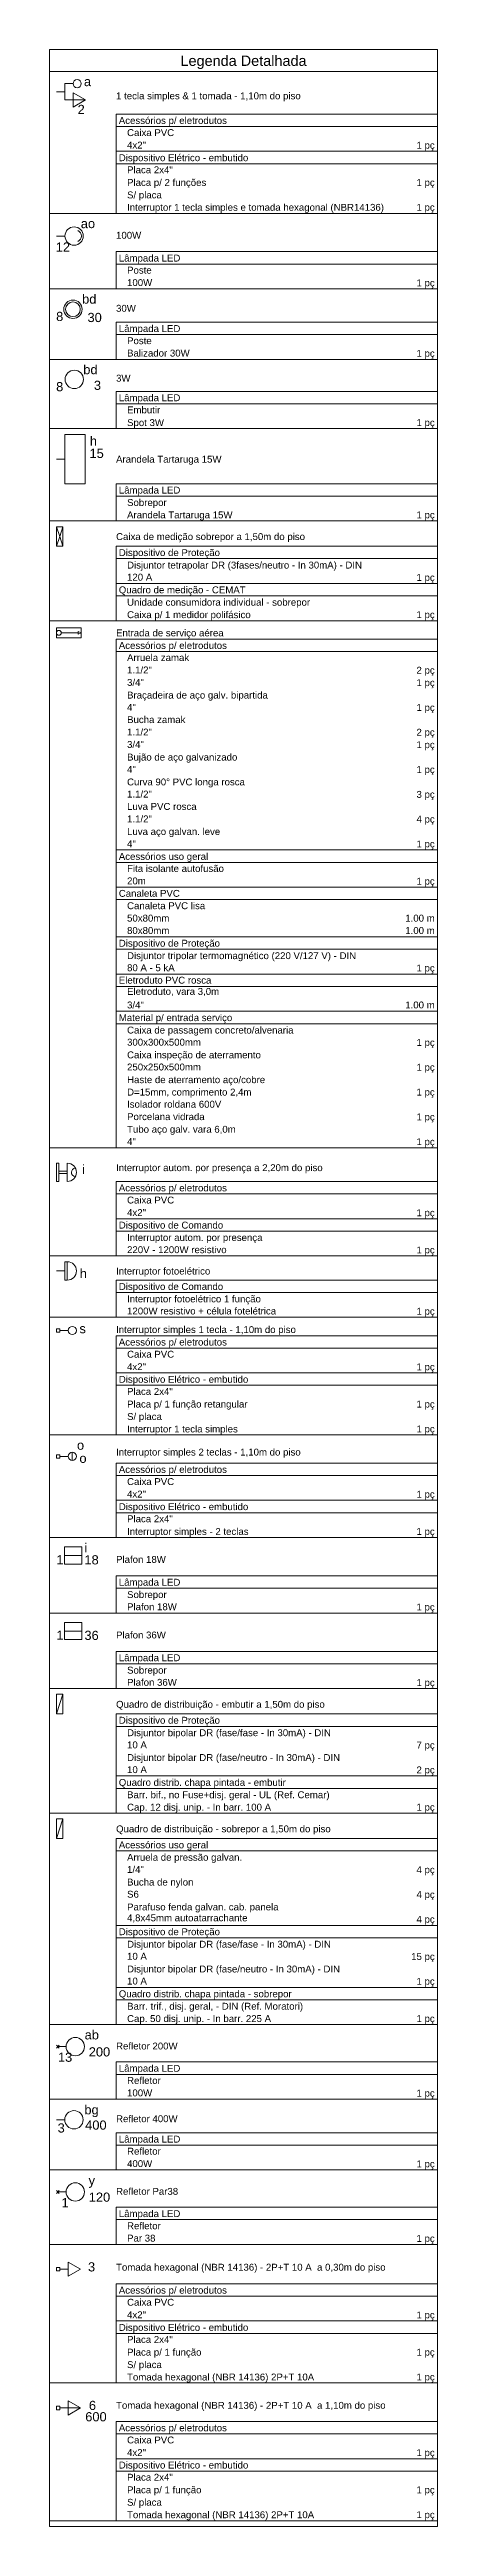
# Model space of a CAD drawing. Header units: millimetres. Extents: x -395 to 1008, y 9 to 692.
# Drawn here: x 43.06 to 49.02, y 46.32 to 84.38 of the extents above; entities that cross this region are included whole.
import ezdxf

# ---------------------------------------------------------------- set-up
doc = ezdxf.new("R2010")
doc.units = ezdxf.units.MM
doc.header["$LTSCALE"] = 0.1
doc.header["$MEASUREMENT"] = 0
doc.layers.add('.15', color=150, linetype='Continuous', lineweight=15)
doc.layers.add('.40 Interno parede', color=27, linetype='Continuous', lineweight=5)
doc.layers.add('Verde', color=7, linetype='Continuous', true_color=0x136734)
doc.styles.add('Arial', font='arial.ttf')

msp = doc.modelspace()

# ---------------------------------------------------------------- texts
at = {"layer": '.40 Interno parede', "color": 27, "line_spacing_factor": 0.9, "style": 'Arial'}
for s, insert, char_height, width, attachment_point in [('Legenda Detalhada', (46.04, 84.081), 0.15885, 3.84119, 8), ('a', (43.643, 83.816), 0.141, 0.2169, 8), ('1 tecla simples & 1 tomada - 1,10m do piso', (44.082, 83.584), 0.1059, 5.56112, 7), ('2', (43.546, 83.389), 0.141, 0.2169, 8), ('Acessórios p/ eletrodutos', (44.124, 83.205), 0.1059, 3.25613, 7), ('4x2"', (44.251, 82.859), 0.1059, 0.57051, 7), ('Caixa PVC', (44.251, 83.049), 0.1059, 1.41828, 7), ('Dispositivo Elétrico - embutido', (44.124, 82.633), 0.1059, 3.90042, 7), ('Placa 2x4"', (44.251, 82.478), 0.1059, 1.37651, 7), ('1 pç', (48.977, 82.824), 0.1059, 0.54814, 9), ('S/ placa', (44.251, 82.061), 0.1059, 1.04785, 7), ('Placa p/ 2 funções', (44.251, 82.252), 0.1059, 2.38599, 7), ('1 pç', (48.977, 82.252), 0.1059, 0.54814, 9), ('Interruptor 1 tecla simples e tomada hexagonal (NBR14136)', (44.251, 81.871), 0.1059, 7.73753, 7), ('1 pç', (48.977, 81.871), 0.1059, 0.54814, 9), ('ao', (43.65, 81.634), 0.1412, 0.4338, 8), ('100W', (44.082, 81.472), 0.1059, 0.75757, 7), ('12', (43.265, 81.275), 0.1412, 0.4338, 8), ('Lâmpada LED', (44.124, 81.091), 0.1059, 1.85399, 7), ('100W', (44.251, 80.745), 0.1059, 0.75757, 7), ('Poste', (44.251, 80.936), 0.1059, 0.74157, 7), ('1 pç', (48.977, 80.71), 0.1059, 0.54814, 9), ('8', (43.216, 80.207), 0.141, 0.2169, 8), ('bd', (43.67, 80.474), 0.1412, 0.4338, 8), ('30', (43.753, 80.191), 0.1412, 0.4338, 8), ('30W', (44.082, 80.35), 0.1059, 0.59628, 7), ('Lâmpada LED', (44.124, 80.008), 0.1059, 1.85399, 7), ('Poste', (44.251, 79.852), 0.1059, 0.74157, 7), ('bd', (43.688, 79.39), 0.1412, 0.4338, 8), ('Balizador 30W', (44.251, 79.662), 0.1059, 1.88585, 7), ('1 pç', (48.977, 79.627), 0.1059, 0.54814, 9), ('8', (43.216, 79.128), 0.141, 0.2169, 8), ('3', (43.796, 79.149), 0.141, 0.2169, 8), ('3W', (44.082, 79.276), 0.1059, 0.435, 7), ('Lâmpada LED', (44.124, 78.945), 0.1059, 1.85399, 7), ('Embutir', (44.251, 78.789), 0.1059, 0.99914, 7), ('h', (43.679, 78.295), 0.141, 0.2169, 7), ('Spot 3W', (44.251, 78.563), 0.1059, 1.11214, 7), ('1 pç', (48.977, 78.563), 0.1059, 0.54814, 9), ('15', (43.674, 78.103), 0.1412, 0.4338, 7), ('Arandela Tartaruga 15W', (44.082, 78.001), 0.1059, 3.17556, 7), ('Lâmpada LED', (44.124, 77.526), 0.1059, 1.85399, 7), ('Arandela Tartaruga 15W', (44.251, 77.145), 0.1059, 3.17556, 7), ('Sobrepor', (44.251, 77.335), 0.1059, 1.19299, 7), ('1 pç', (48.977, 77.145), 0.1059, 0.54814, 9), ('Caixa de medição sobrepor a 1,50m do piso', (44.082, 76.811), 0.1059, 5.69054, 7), ('Dispositivo de Proteção', (44.124, 76.565), 0.1059, 3.04656, 7), ('Disjuntor tetrapolar DR (3fases/neutro - In 30mA) - DIN', (44.251, 76.374), 0.1059, 7.07526, 7), ('Quadro de medição - CEMAT', (44.124, 75.993), 0.1059, 3.81984, 7), ('120 A', (44.251, 76.219), 0.1059, 0.75785, 7), ('1 pç', (48.977, 76.184), 0.1059, 0.54814, 9), ('Caixa p/ 1 medidor polifásico', (44.251, 75.612), 0.1059, 3.72355, 7), ('Unidade consumidora individual - sobrepor', (44.251, 75.803), 0.1059, 5.51312, 7), ('1 pç', (48.977, 75.612), 0.1059, 0.54814, 9), ('Entrada de serviço aérea', (44.082, 75.331), 0.1059, 3.24027, 7), ('Acessórios p/ eletrodutos', (44.124, 75.139), 0.1059, 3.25613, 7), ('Arruela zamak', (44.251, 74.983), 0.1059, 1.86957, 7), ('3/4"', (44.251, 74.602), 0.1059, 0.50608, 7), ('1.1/2"', (44.251, 74.793), 0.1059, 0.74794, 7), ('2 pç', (48.977, 74.758), 0.1059, 0.54814, 9), ('1 pç', (48.977, 74.567), 0.1059, 0.54814, 9), ('4"', (44.251, 74.221), 0.1059, 0.26423, 7), ('Braçadeira de aço galv. bipartida', (44.251, 74.376), 0.1059, 4.23983, 7), ('1 pç', (48.977, 74.186), 0.1059, 0.54814, 9), ('1.1/2"', (44.251, 73.84), 0.1059, 0.74794, 7), ('Bucha zamak', (44.251, 74.03), 0.1059, 1.75699, 7), ('2 pç', (48.977, 73.805), 0.1059, 0.54814, 9), ('3/4"', (44.251, 73.649), 0.1059, 0.50608, 7), ('Bujão de aço galvanizado', (44.251, 73.423), 0.1059, 3.32141, 7), ('1 pç', (48.977, 73.614), 0.1059, 0.54814, 9), ('4"', (44.251, 73.268), 0.1059, 0.26423, 7), ('Curva 90%%d PVC longa rosca', (44.251, 73.042), 0.1059, 3.53933, 7), ('1 pç', (48.977, 73.233), 0.1059, 0.54814, 9), ('1.1/2"', (44.251, 72.886), 0.1059, 0.74794, 7), ('Luva PVC rosca', (44.251, 72.696), 0.1059, 2.09542, 7), ('3 pç', (48.977, 72.851), 0.1059, 0.54814, 9), ('1.1/2"', (44.251, 72.505), 0.1059, 0.74794, 7), ('Luva aço galvan. leve', (44.251, 72.28), 0.1059, 2.80527, 7), ('4 pç', (48.977, 72.47), 0.1059, 0.54814, 9), ('Acessórios uso geral', (44.124, 71.898), 0.1059, 2.69185, 7), ('4"', (44.251, 72.124), 0.1059, 0.26423, 7), ('1 pç', (48.977, 72.089), 0.1059, 0.54814, 9), ('20m', (44.251, 71.552), 0.1059, 0.56414, 7), ('Fita isolante autofusão', (44.251, 71.743), 0.1059, 2.91798, 7), ('1 pç', (48.977, 71.517), 0.1059, 0.54814, 9), ('Canaleta PVC', (44.124, 71.361), 0.1059, 1.83771, 7), ('Canaleta PVC lisa', (44.251, 71.171), 0.1059, 2.35342, 7), ('50x80mm', (44.251, 70.98), 0.1059, 1.27328, 7), ('80x80mm', (44.251, 70.79), 0.1059, 1.27328, 7), ('1.00 m', (48.977, 70.98), 0.1059, 0.88657, 9), ('1.00 m', (48.977, 70.79), 0.1059, 0.88657, 9), ('Dispositivo de Proteção', (44.124, 70.564), 0.1059, 3.04656, 7), ('Disjuntor tripolar termomagnético (220 V/127 V) - DIN', (44.251, 70.373), 0.1059, 6.89826, 7), ('Eletroduto PVC rosca', (44.124, 70.027), 0.1059, 2.78856, 7), ('80 A - 5 kA', (44.251, 70.218), 0.1059, 1.43457, 7), ('1 pç', (48.977, 70.183), 0.1059, 0.54814, 9), ('3/4"', (44.251, 69.646), 0.1059, 0.50608, 7), ('Eletroduto, vara 3,0m', (44.251, 69.836), 0.1059, 2.77256, 7), ('1.00 m', (48.977, 69.646), 0.1059, 0.88657, 9), ('Material p/ entrada serviço', (44.124, 69.42), 0.1059, 3.41713, 7), ('Caixa de passagem concreto/alvenaria', (44.251, 69.23), 0.1059, 5.0134, 7), ('300x300x500mm', (44.251, 69.074), 0.1059, 2.2247, 7), ('Caixa inspeção de aterramento', (44.251, 68.848), 0.1059, 4.03012, 7), ('1 pç', (48.977, 69.039), 0.1059, 0.54814, 9), ('250x250x500mm', (44.251, 68.693), 0.1059, 2.2247, 7), ('Haste de aterramento aço/cobre', (44.251, 68.467), 0.1059, 4.15898, 7), ('1 pç', (48.977, 68.658), 0.1059, 0.54814, 9), ('D=15mm, comprimento 2,4m', (44.251, 68.277), 0.1059, 3.74706, 7), ('Isolador roldana 600V', (44.251, 68.121), 0.1059, 2.83755, 7), ('1 pç', (48.977, 68.277), 0.1059, 0.54814, 9), ('Tubo aço galv. vara 6,0m', (44.251, 67.705), 0.1059, 3.27227, 7), ('Porcelana vidrada', (44.251, 67.93), 0.1059, 2.33756, 7), ('1 pç', (48.977, 67.895), 0.1059, 0.54814, 9), ('4"', (44.251, 67.549), 0.1059, 0.26423, 7), ('1 pç', (48.977, 67.514), 0.1059, 0.54814, 9), ('i', (43.583, 67.104), 0.141, 0.08665, 8), ('Interruptor autom. por presença a 2,20m do piso', (44.082, 67.115), 0.1059, 6.2224, 7), ('Acessórios p/ eletrodutos', (44.124, 66.805), 0.1059, 3.25613, 7), ('Caixa PVC', (44.251, 66.649), 0.1059, 1.41828, 7), ('Dispositivo de Comando', (44.124, 66.233), 0.1059, 3.14327, 7), ('4x2"', (44.251, 66.458), 0.1059, 0.57051, 7), ('1 pç', (48.977, 66.423), 0.1059, 0.54814, 9), ('220V - 1200W resistivo', (44.251, 65.886), 0.1059, 2.99799, 7), ('Interruptor autom. por presença', (44.251, 66.042), 0.1059, 4.07827, 7), ('1 pç', (48.977, 65.851), 0.1059, 0.54814, 9), ('h', (43.579, 65.505), 0.141, 0.2169, 8), ('Interruptor fotoelétrico', (44.082, 65.527), 0.1059, 2.83699, 7), ('Dispositivo de Comando', (44.124, 65.29), 0.1059, 3.14327, 7), ('Interruptor fotoelétrico 1 função', (44.251, 65.099), 0.1059, 4.03012, 7), ('s', (43.519, 64.655), 0.141, 0.195, 7), ('Interruptor simples 1 tecla - 1,10m do piso', (44.082, 64.628), 0.1059, 5.41583, 7), ('1200W resistivo + célula fotelétrica', (44.251, 64.944), 0.1059, 4.48905, 7), ('1 pç', (48.977, 64.909), 0.1059, 0.54814, 9), ('Acessórios p/ eletrodutos', (44.124, 64.436), 0.1059, 3.25613, 7), ('Caixa PVC', (44.251, 64.28), 0.1059, 1.41828, 7), ('Dispositivo Elétrico - embutido', (44.124, 63.864), 0.1059, 3.90042, 7), ('4x2"', (44.251, 64.09), 0.1059, 0.57051, 7), ('1 pç', (48.977, 64.055), 0.1059, 0.54814, 9), ('Placa 2x4"', (44.251, 63.708), 0.1059, 1.37651, 7), ('Placa p/ 1 função retangular', (44.251, 63.483), 0.1059, 3.62741, 7), ('1 pç', (48.977, 63.483), 0.1059, 0.54814, 9), ('S/ placa', (44.251, 63.292), 0.1059, 1.04785, 7), ('Interruptor 1 tecla simples', (44.251, 63.101), 0.1059, 3.33642, 7), ('1 pç', (48.977, 63.101), 0.1059, 0.54814, 9), ('o', (43.482, 62.865), 0.141, 0.2169, 7), ('Interruptor simples 2 teclas - 1,10m do piso', (44.082, 62.746), 0.1059, 5.56083, 7), ('o', (43.519, 62.663), 0.141, 0.2169, 7), ('Acessórios p/ eletrodutos', (44.124, 62.479), 0.1059, 3.25613, 7), ('Caixa PVC', (44.251, 62.323), 0.1059, 1.41828, 7), ('Dispositivo Elétrico - embutido', (44.124, 61.907), 0.1059, 3.90042, 7), ('4x2"', (44.251, 62.133), 0.1059, 0.57051, 7), ('1 pç', (48.977, 62.098), 0.1059, 0.54814, 9), ('Placa 2x4"', (44.251, 61.752), 0.1059, 1.37651, 7), ('Interruptor simples - 2 teclas', (44.251, 61.526), 0.1059, 3.65856, 7), ('1 pç', (48.977, 61.526), 0.1059, 0.54814, 9), ('i', (43.596, 61.289), 0.141, 0.08665, 7), ('1', (43.166, 61.107), 0.141, 0.2169, 7), ('18', (43.596, 61.103), 0.1412, 0.4338, 7), ('Plafon 18W', (44.082, 61.127), 0.1059, 1.49914, 7), ('Lâmpada LED', (44.124, 60.746), 0.1059, 1.85399, 7), ('Sobrepor', (44.251, 60.556), 0.1059, 1.19299, 7), ('Plafon 18W', (44.251, 60.4), 0.1059, 1.49914, 7), ('1 pç', (48.977, 60.365), 0.1059, 0.54814, 9), ('1', (43.166, 59.947), 0.141, 0.2169, 7), ('36', (43.596, 59.942), 0.1412, 0.4338, 7), ('Plafon 36W', (44.082, 59.966), 0.1059, 1.49914, 7), ('Lâmpada LED', (44.124, 59.586), 0.1059, 1.85399, 7), ('Sobrepor', (44.251, 59.395), 0.1059, 1.19299, 7), ('Quadro de distribuição - embutir a 1,50m do piso', (44.082, 58.87), 0.1059, 6.28668, 7), ('Plafon 36W', (44.251, 59.239), 0.1059, 1.49914, 7), ('1 pç', (48.977, 59.204), 0.1059, 0.54814, 9), ('Dispositivo de Proteção', (44.124, 58.625), 0.1059, 3.04656, 7), ('10 A', (44.251, 58.278), 0.1059, 0.59657, 7), ('Disjuntor bipolar DR (fase/fase - In 30mA) - DIN', (44.251, 58.434), 0.1059, 6.14027, 7), ('7 pç', (48.977, 58.243), 0.1059, 0.54814, 9), ('10 A', (44.251, 57.897), 0.1059, 0.59657, 7), ('Disjuntor bipolar DR (fase/neutro - In 30mA) - DIN', (44.251, 58.053), 0.1059, 6.41441, 7), ('2 pç', (48.977, 57.862), 0.1059, 0.54814, 9), ('Quadro distrib. chapa pintada - embutir', (44.124, 57.671), 0.1059, 5.0294, 7), ('Barr. bif., no Fuse+disj. geral - UL (Ref. Cemar)', (44.251, 57.481), 0.1059, 6.10005, 7), ('Quadro de distribuição - sobrepor a 1,50m do piso', (44.082, 56.956), 0.1059, 6.46425, 7), ('Cap. 12 disj. unip. - In barr. 100 A', (44.251, 57.29), 0.1059, 4.33626, 7), ('1 pç', (48.977, 57.29), 0.1059, 0.54814, 9), ('Acessórios uso geral', (44.124, 56.71), 0.1059, 2.69185, 7), ('Arruela de pressão galvan.', (44.251, 56.52), 0.1059, 3.46598, 7), ('1/4"', (44.251, 56.364), 0.1059, 0.50608, 7), ('4 pç', (48.977, 56.329), 0.1059, 0.54814, 9), ('S6', (44.251, 55.983), 0.1059, 0.35471, 7), ('Bucha de nylon', (44.251, 56.139), 0.1059, 1.99927, 7), ('4 pç', (48.977, 55.948), 0.1059, 0.54814, 9), ('4,8x45mm autoatarrachante', (44.251, 55.602), 0.1059, 3.62712, 7), ('Parafuso fenda galvan. cab. panela', (44.251, 55.757), 0.1059, 4.56283, 7), ('4 pç', (48.977, 55.567), 0.1059, 0.54814, 9), ('Dispositivo de Proteção', (44.124, 55.376), 0.1059, 3.04656, 7), ('Disjuntor bipolar DR (fase/fase - In 30mA) - DIN', (44.251, 55.185), 0.1059, 6.14027, 7), ('10 A', (44.251, 55.03), 0.1059, 0.59657, 7), ('Disjuntor bipolar DR (fase/neutro - In 30mA) - DIN', (44.251, 54.804), 0.1059, 6.41441, 7), ('15 pç', (48.977, 54.995), 0.1059, 0.70942, 9), ('Quadro distrib. chapa pintada - sobrepor', (44.124, 54.423), 0.1059, 5.20697, 7), ('10 A', (44.251, 54.649), 0.1059, 0.59657, 7), ('1 pç', (48.977, 54.614), 0.1059, 0.54814, 9), ('Cap. 50 disj. unip. - In barr. 225 A', (44.251, 54.042), 0.1059, 4.33626, 7), ('Barr. trif., disj. geral, - DIN (Ref. Moratori)', (44.251, 54.232), 0.1059, 5.30142, 7), ('1 pç', (48.977, 54.042), 0.1059, 0.54814, 9), ('ab', (43.709, 53.805), 0.1412, 0.4338, 8), ('200', (43.827, 53.543), 0.1412, 0.6507, 8), ('Refletor 200W', (44.082, 53.651), 0.1059, 1.85356, 7), ('13', (43.299, 53.461), 0.1412, 0.4338, 8), ('Lâmpada LED', (44.124, 53.278), 0.1059, 1.85399, 7), ('100W', (44.251, 52.931), 0.1059, 0.75757, 7), ('Refletor', (44.251, 53.122), 0.1059, 1.01542, 7), ('1 pç', (48.977, 52.896), 0.1059, 0.54814, 9), ('3', (43.239, 52.374), 0.141, 0.2169, 8), ('bg', (43.705, 52.613), 0.1412, 0.4338, 8), ('400', (43.772, 52.418), 0.1412, 0.6507, 8), ('Refletor 400W', (44.082, 52.534), 0.1059, 1.85356, 7), ('Lâmpada LED', (44.124, 52.19), 0.1059, 1.85399, 7), ('Refletor', (44.251, 52.035), 0.1059, 1.01542, 7), ('400W', (44.251, 51.844), 0.1059, 0.75757, 7), ('1 pç', (48.977, 51.809), 0.1059, 0.54814, 9), ('y', (43.709, 51.526), 0.141, 0.195, 8), ('120', (43.827, 51.311), 0.1412, 0.6507, 8), ('Refletor Par38', (44.082, 51.418), 0.1059, 1.86985, 7), ('1', (43.299, 51.229), 0.141, 0.2169, 8), ('Lâmpada LED', (44.124, 51.045), 0.1059, 1.85399, 7), ('Refletor', (44.251, 50.889), 0.1059, 1.01542, 7), ('Par 38', (44.251, 50.699), 0.1059, 0.85442, 7), ('1 pç', (48.977, 50.664), 0.1059, 0.54814, 9), ('3', (43.706, 50.24), 0.141, 0.2169, 8), ('Tomada hexagonal (NBR 14136) - 2P+T 10 A  a 0,30m do piso', (44.082, 50.222), 0.1059, 8.1166, 7), ('Acessórios p/ eletrodutos', (44.124, 49.869), 0.1059, 3.25613, 7), ('4x2"', (44.251, 49.523), 0.1059, 0.57051, 7), ('Caixa PVC', (44.251, 49.714), 0.1059, 1.41828, 7), ('1 pç', (48.977, 49.488), 0.1059, 0.54814, 9), ('Dispositivo Elétrico - embutido', (44.124, 49.297), 0.1059, 3.90042, 7), ('Placa 2x4"', (44.251, 49.142), 0.1059, 1.37651, 7), ('S/ placa', (44.251, 48.725), 0.1059, 1.04785, 7), ('Placa p/ 1 função', (44.251, 48.916), 0.1059, 2.24099, 7), ('1 pç', (48.977, 48.916), 0.1059, 0.54814, 9), ('Tomada hexagonal (NBR 14136) 2P+T 10A', (44.251, 48.535), 0.1059, 5.63418, 7), ('1 pç', (48.977, 48.535), 0.1059, 0.54814, 9), ('600', (43.773, 47.937), 0.1412, 0.6507, 8), ('6', (43.719, 48.111), 0.141, 0.2169, 8), ('Tomada hexagonal (NBR 14136) - 2P+T 10 A  a 1,10m do piso', (44.082, 48.1), 0.1059, 8.1166, 7), ('Acessórios p/ eletrodutos', (44.124, 47.754), 0.1059, 3.25613, 7), ('Caixa PVC', (44.251, 47.598), 0.1059, 1.41828, 7), ('Dispositivo Elétrico - embutido', (44.124, 47.182), 0.1059, 3.90042, 7), ('4x2"', (44.251, 47.407), 0.1059, 0.57051, 7), ('1 pç', (48.977, 47.372), 0.1059, 0.54814, 9), ('Placa 2x4"', (44.251, 47.026), 0.1059, 1.37651, 7), ('Placa p/ 1 função', (44.251, 46.801), 0.1059, 2.24099, 7), ('1 pç', (48.977, 46.801), 0.1059, 0.54814, 9), ('Tomada hexagonal (NBR 14136) 2P+T 10A', (44.251, 46.419), 0.1059, 5.63418, 7), ('S/ placa', (44.251, 46.61), 0.1059, 1.04785, 7), ('1 pç', (48.977, 46.419), 0.1059, 0.54814, 9)]:
    msp.add_mtext(s, dxfattribs=dict(at, insert=insert, char_height=char_height, width=width, attachment_point=attachment_point))

# ---------------------------------------------------------------- linework, layer by layer
at = {"layer": '.15', "color": 150, "lineweight": 15}
for p, q in [((43.294, 83.731), (43.166, 83.731)), ((43.294, 83.731), (43.294, 83.856)), ((43.422, 83.856), (43.294, 83.856)), ((43.294, 83.731), (43.294, 83.606)), ((43.422, 83.606), (43.294, 83.606)), ((43.61, 83.606), (43.422, 83.714)), ((43.422, 83.714), (43.422, 83.497)), ((43.422, 83.497), (43.61, 83.606)), ((43.61, 83.606), (43.422, 83.606)), ((43.297, 81.515), (43.169, 81.515)), ((43.294, 78.468), (43.294, 77.709)), ((43.606, 78.468), (43.294, 78.468)), ((43.606, 78.468), (43.606, 77.709)), ((43.294, 78.089), (43.166, 78.089)), ((43.606, 77.709), (43.294, 77.709)), ((43.166, 77.049), (43.166, 76.748)), ((43.166, 77.049), (43.216, 76.899)), ((43.266, 77.049), (43.166, 77.049)), ((43.216, 76.899), (43.166, 76.748)), ((43.266, 77.049), (43.216, 76.899)), ((43.216, 76.899), (43.266, 76.748)), ((43.266, 77.049), (43.266, 76.748)), ((43.266, 76.748), (43.166, 76.748)), ((43.166, 75.497), (43.166, 75.341)), ((43.166, 75.497), (43.545, 75.497)), ((43.241, 75.419), (43.502, 75.419)), ((43.545, 75.419), (43.501, 75.439)), ((43.501, 75.439), (43.502, 75.399)), ((43.545, 75.419), (43.502, 75.399)), ((43.545, 75.497), (43.545, 75.341)), ((43.166, 75.341), (43.545, 75.341)), ((43.166, 67.27), (43.166, 66.988)), ((43.166, 67.27), (43.204, 67.27)), ((43.166, 66.988), (43.204, 66.988)), ((43.204, 67.27), (43.204, 66.988)), ((43.333, 67.148), (43.204, 67.148)), ((43.333, 67.11), (43.204, 67.11)), ((43.333, 67.27), (43.333, 66.988)), ((43.294, 65.615), (43.166, 65.615)), ((43.294, 65.756), (43.294, 65.473)), ((43.294, 65.756), (43.333, 65.756)), ((43.294, 65.473), (43.333, 65.473)), ((43.333, 65.756), (43.333, 65.473)), ((43.333, 65.756), (43.333, 65.473)), ((43.166, 64.673), (43.166, 64.726)), ((43.166, 64.726), (43.219, 64.726)), ((43.219, 64.726), (43.219, 64.673)), ((43.347, 64.699), (43.219, 64.699)), ((43.219, 64.673), (43.166, 64.673)), ((43.41, 62.827), (43.41, 62.702)), ((43.166, 62.738), (43.166, 62.791)), ((43.166, 62.791), (43.219, 62.791)), ((43.219, 62.738), (43.166, 62.738)), ((43.219, 62.791), (43.219, 62.738)), ((43.347, 62.765), (43.219, 62.765)), ((43.29, 61.375), (43.555, 61.375)), ((43.29, 61.375), (43.29, 61.11)), ((43.555, 61.375), (43.555, 61.11)), ((43.29, 61.242), (43.555, 61.242)), ((43.29, 61.11), (43.555, 61.11)), ((43.29, 60.214), (43.555, 60.214)), ((43.29, 60.214), (43.29, 59.949)), ((43.555, 60.214), (43.555, 59.949)), ((43.29, 60.082), (43.555, 60.082)), ((43.29, 59.949), (43.555, 59.949)), ((43.266, 59.109), (43.166, 59.109)), ((43.166, 59.109), (43.166, 58.808)), ((43.266, 59.109), (43.166, 58.808)), ((43.266, 59.109), (43.266, 58.808)), ((43.266, 58.808), (43.166, 58.808)), ((43.266, 57.195), (43.166, 57.195)), ((43.166, 57.195), (43.166, 56.894)), ((43.266, 57.195), (43.166, 56.894)), ((43.266, 57.195), (43.266, 56.894)), ((43.266, 56.894), (43.166, 56.894)), ((43.166, 53.675), (43.208, 53.717)), ((43.166, 53.717), (43.208, 53.675)), ((43.315, 53.696), (43.187, 53.696)), ((43.294, 52.572), (43.166, 52.572)), ((43.166, 51.442), (43.208, 51.484)), ((43.166, 51.484), (43.208, 51.442)), ((43.315, 51.463), (43.187, 51.463)), ((43.166, 50.252), (43.166, 50.305)), ((43.166, 50.305), (43.219, 50.305)), ((43.219, 50.252), (43.166, 50.252)), ((43.219, 50.305), (43.219, 50.252)), ((43.347, 50.279), (43.219, 50.279)), ((43.347, 50.387), (43.534, 50.279)), ((43.347, 50.17), (43.347, 50.387)), ((43.534, 50.279), (43.347, 50.17)), ((43.166, 48.117), (43.166, 48.17)), ((43.166, 48.17), (43.219, 48.17)), ((43.219, 48.117), (43.166, 48.117)), ((43.219, 48.17), (43.219, 48.117)), ((43.347, 48.144), (43.219, 48.144)), ((43.347, 48.252), (43.534, 48.144)), ((43.347, 48.036), (43.347, 48.252)), ((43.534, 48.144), (43.347, 48.144)), ((43.534, 48.144), (43.347, 48.036))]:
    msp.add_line(p, q, dxfattribs=at)
for centre, radius in [((43.485, 83.856), 0.0625), ((43.438, 81.515), 0.141), ((43.42, 80.39), 0.141), ((43.42, 80.39), 0.113), ((43.44, 79.312), 0.141), ((43.203, 75.419), 0.0375), ((43.41, 64.699), 0.0625), ((43.41, 62.765), 0.0625), ((43.456, 53.696), 0.141), ((43.435, 52.572), 0.141), ((43.456, 51.463), 0.141)]:
    msp.add_circle(centre, radius, dxfattribs=at)
for centre, radius, start, end in [((43.463, 81.515), 0.0881, 290.315, 69.6852), ((43.333, 67.129), 0.141, 270, 90), ((43.463, 67.129), 0.0678, 94.8053, 264.183), ((43.333, 65.615), 0.141, 270, 90)]:
    msp.add_arc(centre, radius, start, end, dxfattribs=at)
at = {"layer": 'Verde', "color": 106, "lineweight": 9}
for p, q in [((43.06, 84.38), (49.019, 84.38)), ((43.06, 84.38), (43.06, 46.324)), ((49.019, 84.38), (49.019, 46.324)), ((43.06, 84.045), (49.019, 84.045)), ((44.081, 83.388), (49.019, 83.388)), ((44.081, 83.388), (44.081, 81.863)), ((44.081, 83.198), (49.019, 83.198)), ((44.081, 82.817), (49.019, 82.817)), ((44.081, 82.626), (49.019, 82.626)), ((43.06, 81.863), (49.019, 81.863)), ((44.081, 81.275), (49.019, 81.275)), ((44.081, 81.275), (44.081, 80.703)), ((44.081, 81.084), (49.019, 81.084)), ((43.06, 80.703), (49.019, 80.703)), ((44.081, 80.191), (49.019, 80.191)), ((44.081, 80.191), (44.081, 79.619)), ((44.081, 80.001), (49.019, 80.001)), ((43.06, 79.619), (49.019, 79.619)), ((44.081, 79.128), (49.019, 79.128)), ((44.081, 79.128), (44.081, 78.556)), ((44.081, 78.937), (49.019, 78.937)), ((43.06, 78.556), (49.019, 78.556)), ((44.081, 77.709), (49.019, 77.709)), ((44.081, 77.709), (44.081, 77.138)), ((44.081, 77.519), (49.019, 77.519)), ((43.06, 77.138), (49.019, 77.138)), ((44.081, 76.748), (49.019, 76.748)), ((44.081, 76.748), (44.081, 75.605)), ((44.081, 76.558), (49.019, 76.558)), ((44.081, 76.177), (49.019, 76.177)), ((44.081, 75.986), (49.019, 75.986)), ((43.06, 75.605), (49.019, 75.605)), ((44.081, 75.322), (49.019, 75.322)), ((44.081, 75.322), (44.081, 67.507)), ((44.081, 75.132), (49.019, 75.132)), ((44.081, 72.082), (49.019, 72.082)), ((44.081, 71.891), (49.019, 71.891)), ((44.081, 71.51), (49.019, 71.51)), ((44.081, 71.319), (49.019, 71.319)), ((44.081, 70.747), (49.019, 70.747)), ((44.081, 70.557), (49.019, 70.557)), ((44.081, 70.175), (49.019, 70.175)), ((44.081, 69.985), (49.019, 69.985)), ((44.081, 69.604), (49.019, 69.604)), ((44.081, 69.413), (49.019, 69.413)), ((43.06, 67.507), (49.019, 67.507)), ((44.081, 66.988), (49.019, 66.988)), ((44.081, 66.988), (44.081, 65.844)), ((44.081, 66.797), (49.019, 66.797)), ((44.081, 66.416), (49.019, 66.416)), ((44.081, 66.225), (49.019, 66.225)), ((43.06, 65.844), (49.019, 65.844)), ((44.081, 65.473), (49.019, 65.473)), ((44.081, 65.473), (44.081, 64.902)), ((44.081, 65.283), (49.019, 65.283)), ((43.06, 64.902), (49.019, 64.902)), ((44.081, 64.619), (49.019, 64.619)), ((44.081, 64.619), (44.081, 63.094)), ((44.081, 64.429), (49.019, 64.429)), ((44.081, 64.047), (49.019, 64.047)), ((44.081, 63.857), (49.019, 63.857)), ((43.06, 63.094), (49.019, 63.094)), ((44.081, 62.662), (49.019, 62.662)), ((44.081, 62.662), (44.081, 61.519)), ((44.081, 62.472), (49.019, 62.472)), ((44.081, 62.091), (49.019, 62.091)), ((44.081, 61.9), (49.019, 61.9)), ((43.06, 61.519), (49.019, 61.519)), ((44.081, 60.93), (49.019, 60.93)), ((44.081, 60.93), (44.081, 60.358)), ((44.081, 60.739), (49.019, 60.739)), ((43.06, 60.358), (49.019, 60.358)), ((44.081, 59.769), (49.019, 59.769)), ((44.081, 59.769), (44.081, 59.197)), ((44.081, 59.578), (49.019, 59.578)), ((43.06, 59.197), (49.019, 59.197)), ((44.081, 58.808), (49.019, 58.808)), ((44.081, 58.808), (44.081, 57.283)), ((44.081, 58.617), (49.019, 58.617)), ((44.081, 57.855), (49.019, 57.855)), ((44.081, 57.664), (49.019, 57.664)), ((43.06, 57.283), (49.019, 57.283)), ((44.081, 56.894), (49.019, 56.894)), ((44.081, 56.894), (44.081, 54.034)), ((44.081, 56.703), (49.019, 56.703)), ((44.081, 55.559), (49.019, 55.559)), ((44.081, 55.369), (49.019, 55.369)), ((44.081, 54.606), (49.019, 54.606)), ((44.081, 54.416), (49.019, 54.416)), ((43.06, 54.034), (49.019, 54.034)), ((44.081, 53.461), (49.019, 53.461)), ((44.081, 53.461), (44.081, 52.889)), ((44.081, 53.27), (49.019, 53.27)), ((43.06, 52.889), (49.019, 52.889)), ((44.081, 52.374), (49.019, 52.374)), ((44.081, 52.374), (44.081, 51.802)), ((44.081, 52.183), (49.019, 52.183)), ((43.06, 51.802), (49.019, 51.802)), ((44.081, 51.228), (49.019, 51.228)), ((44.081, 51.228), (44.081, 50.657)), ((44.081, 51.038), (49.019, 51.038)), ((43.06, 50.657), (49.019, 50.657)), ((44.081, 50.053), (49.019, 50.053)), ((44.081, 50.053), (44.081, 48.528)), ((44.081, 49.862), (49.019, 49.862)), ((44.081, 49.481), (49.019, 49.481)), ((44.081, 49.29), (49.019, 49.29)), ((43.06, 48.528), (49.019, 48.528)), ((44.081, 47.937), (49.019, 47.937)), ((44.081, 47.937), (44.081, 46.412)), ((44.081, 47.746), (49.019, 47.746)), ((44.081, 47.365), (49.019, 47.365)), ((44.081, 47.175), (49.019, 47.175)), ((43.06, 46.412), (49.019, 46.412)), ((43.06, 46.324), (49.019, 46.324))]:
    msp.add_line(p, q, dxfattribs=at)

msp.set_redraw_order([(e.dxf.handle, doc.entitydb.next_handle()) for e in msp.query("TEXT MTEXT ATTDEF DIMENSION ARC_DIMENSION")])  # texts and dimensions are drawn at this point

doc.saveas('drawing.dxf')
